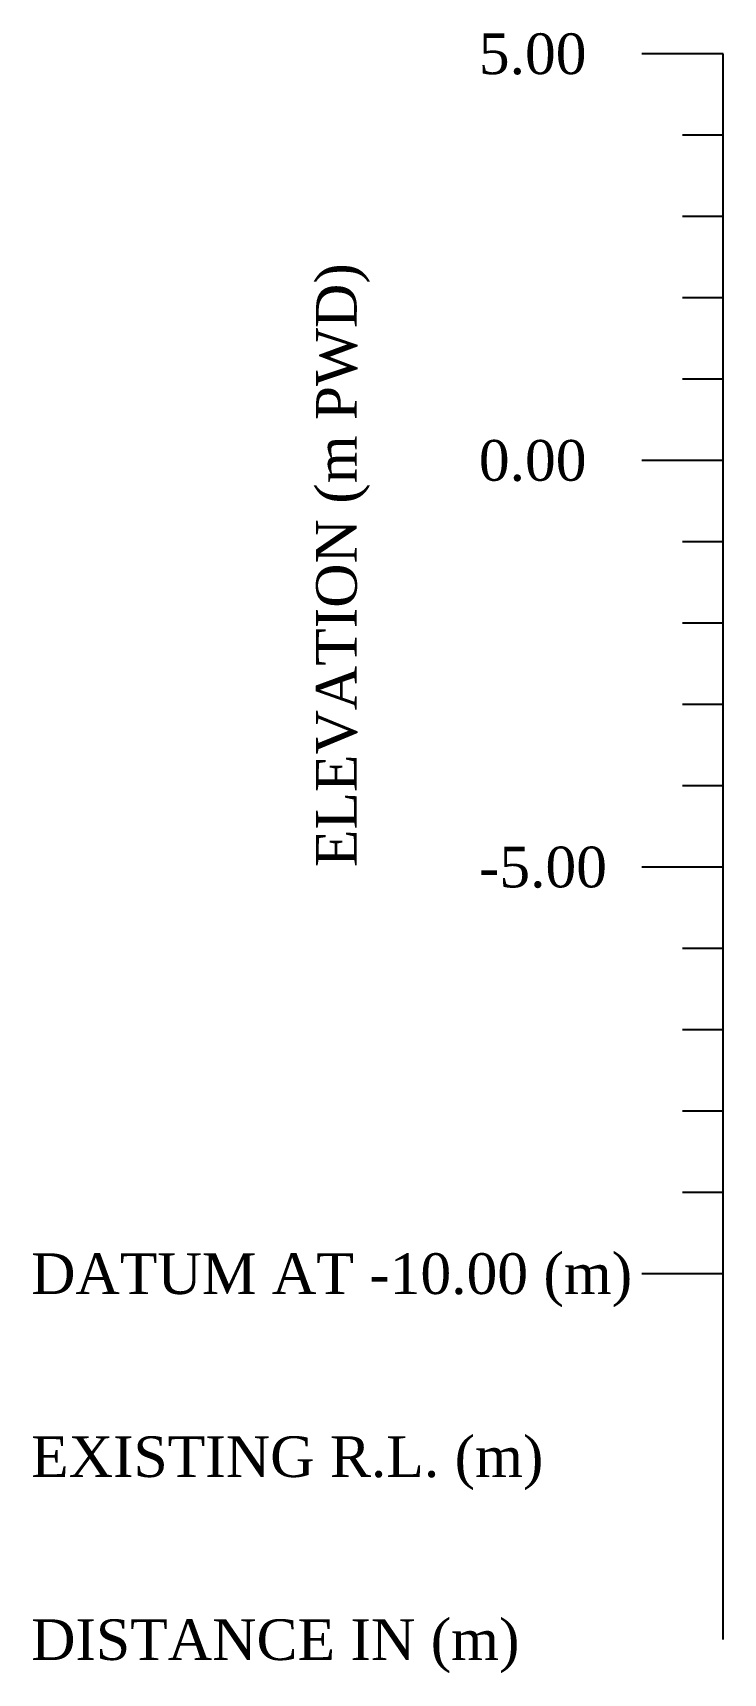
# Model space of a CAD drawing. Header units: metres. Extents: x -148477 to 168932, y -55673 to -2736.
# Drawn here: x 9064.6 to 9073.07, y -9343.69 to -9323.52 of the extents above; entities that cross this region are included whole.
import ezdxf

# ---------------------------------------------------------------- set-up
doc = ezdxf.new("R2010")
doc.units = ezdxf.units.M
doc.styles.add('liza', font='times.ttf', dxfattribs={"height": 2})

msp = doc.modelspace()

# ---------------------------------------------------------------- texts
at = {"color": 6, "linetype": 'Continuous', "lineweight": -3, "ltscale": 0.5, "char_height": 0.5, "attachment_point": 1, "style": 'liza'}
for s, insert, width in [('5.00', (9070.0742, -9323.5286), 2), ('0.00', (9070.0742, -9328.5286), 2), ('-5.00', (9070.0742, -9333.5286), 2), ('DATUM AT -10.00 (m)', (9064.5742, -9338.5286), 7.5), ('EXISTING R.L. (m)', (9064.5742, -9340.7786), 7.5), ('DISTANCE IN (m)', (9064.5742, -9343.0286), 7.5)]:
    msp.add_mtext(s, dxfattribs=dict(at, insert=insert, width=width))
at = {"color": 6, "linetype": 'Continuous', "lineweight": -3, "ltscale": 0.5, "insert": (9068.0742, -9333.7786), "char_height": 0.5, "width": 10, "attachment_point": 1, "rotation": 90, "style": 'liza'}
msp.add_mtext('ELEVATION (m PWD)', dxfattribs=at)

# ---------------------------------------------------------------- linework, layer by layer
at = {"color": 6, "linetype": 'Continuous', "lineweight": -3, "ltscale": 0.5}
for p, q in [((9073.0742, -9323.7786), (9072.0742, -9323.7786)), ((9073.0742, -9343.2786), (9073.0742, -9323.7786)), ((9073.0742, -9324.7786), (9072.5742, -9324.7786)), ((9073.0742, -9325.7786), (9072.5742, -9325.7786)), ((9073.0742, -9326.7786), (9072.5742, -9326.7786)), ((9073.0742, -9327.7786), (9072.5742, -9327.7786)), ((9073.0742, -9328.7786), (9072.0742, -9328.7786)), ((9073.0742, -9329.7786), (9072.5742, -9329.7786)), ((9073.0742, -9330.7786), (9072.5742, -9330.7786)), ((9073.0742, -9331.7786), (9072.5742, -9331.7786)), ((9073.0742, -9332.7786), (9072.5742, -9332.7786)), ((9073.0742, -9333.7786), (9072.0742, -9333.7786)), ((9073.0742, -9334.7786), (9072.5742, -9334.7786)), ((9073.0742, -9335.7786), (9072.5742, -9335.7786)), ((9073.0742, -9336.7786), (9072.5742, -9336.7786)), ((9073.0742, -9337.7786), (9072.5742, -9337.7786)), ((9073.0742, -9338.7786), (9072.0742, -9338.7786))]:
    msp.add_line(p, q, dxfattribs=at)

msp.set_redraw_order([(e.dxf.handle, doc.entitydb.next_handle()) for e in msp.query("TEXT MTEXT ATTDEF DIMENSION ARC_DIMENSION")])  # texts and dimensions are drawn at this point

doc.saveas('drawing.dxf')
